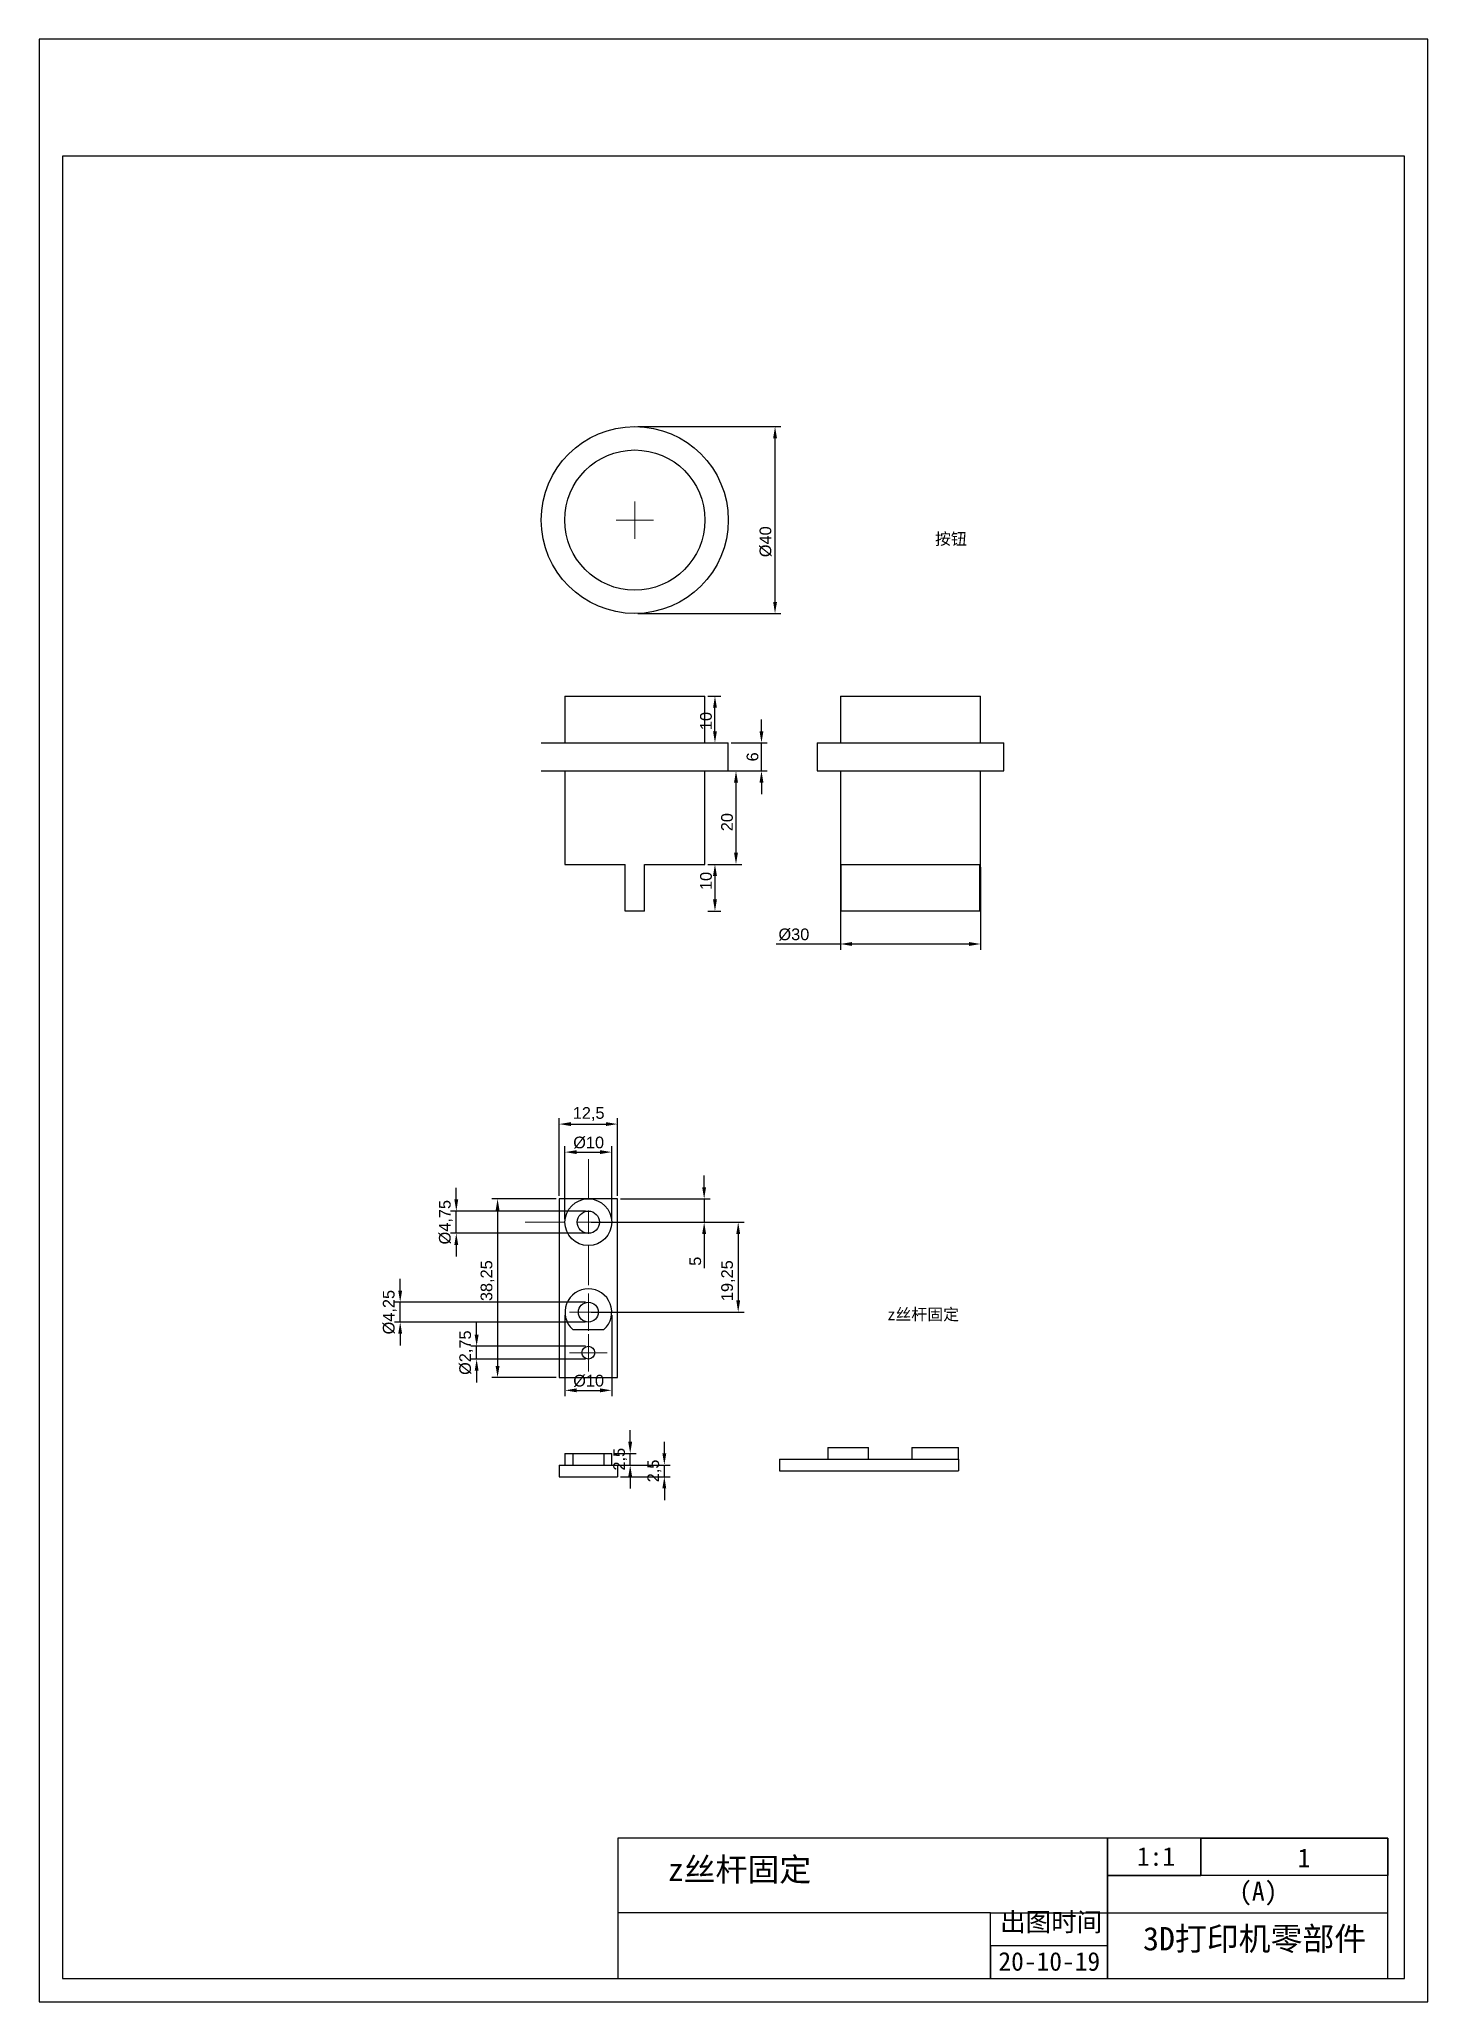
# Model space of a CAD drawing. Header units: millimetres. Extents: x -9 to 2385, y -1365 to 512.
# Drawn here: x 809.1 to 1106.1, y -384.8 to 35.2 of the extents above; entities that cross this region are included whole.
import ezdxf

# ---------------------------------------------------------------- set-up
doc = ezdxf.new("R2010")
doc.units = ezdxf.units.MM
doc.styles.get("Standard").update_dxf_attribs({"font": 'arial.ttf'})
doc.dimstyles.new('ISO-25', dxfattribs={"dimtxt": 2.5, "dimasz": 2.5, "dimexe": 1.25, "dimexo": 0.625, "dimtad": 1, "dimtxsty": 'Standard', "dimcen": 2.5, "dimclrd": 1, "dimclre": 1, "dimclrt": 1, "dimadec": 0, "dimazin": 0, "dimtfac": 1, "dimtmove": 0, "dimatfit": 3, "dimfxl": 1, "dimtfillclr": 1, "dimarcsym": 0})

msp = doc.modelspace()

# ---------------------------------------------------------------- texts
at = {"char_height": 2.5, "attachment_point": 1}
for s, insert in [('{\\fSimSun|b0|i0|c134|p2;按钮}', (1000.7199, -70.4406)), ('{\\fSimSun|b0|i0|c134|p2;z丝杆固定}', (990.543, -236.4069))]:
    msp.add_mtext_dynamic_manual_height_columns(s, width=39.865692, gutter_width=12.5, heights=[0], dxfattribs=dict(at, insert=insert))
at = {"insert": (1043.917, -351.6728, 420), "char_height": 4, "width": 9.189944, "attachment_point": 1}
msp.add_mtext('{\\fSimSun|b0|i0|c134|p2;1:1}', dxfattribs=at)
at = {"attachment_point": 1}
for s, insert, char_height in [('{\\fSimSun|b0|i0|c134|p2;1}', (1078.2982, -351.9734, 420), 4), ('{\\fSimSun|b0|i0|c134|p2;z丝杆固定}', (943.5515, -353.9594, 620.1756), 5), ('{\\fSimSun|b0|i0|c134|p2;(A)}', (1065.7992, -359.1047, 420), 4), ('{\\fSimSun|b0|i0|c134|p2;出图时间}', (1014.6617, -365.7139, 1260), 4), ('{\\fSimSun|b0|i0|c0|p2;3D\\fSimSun|b0|i0|c134|p2;打印机零部件}', (1045.2327, -368.7725), 5), ('{\\fSimSun|b0|i0|c134|p2;20-10-19}', (1014.2889, -374.1342), 4)]:
    msp.add_mtext(s, dxfattribs=dict(at, insert=insert, char_height=char_height))

# ---------------------------------------------------------------- blocks, each defined once
blk = doc.blocks.new('*D320')
at = {"color": 1, "linetype": 'Continuous', "lineweight": -2, "transparency": 16777216}
for p, q in [((952.14, -121.35), (959.41, -121.35)), ((958.16, -138.85), (958.16, -123.85)), ((952.14, -141.35), (959.41, -141.35))]:
    blk.add_line(p, q, dxfattribs=at)
at = {"color": 1, "linetype": 'Continuous', "transparency": 16777216}
for points in [[(957.74, -123.85), (958.58, -123.85), (958.16, -121.35)], [(957.74, -138.85), (958.58, -138.85), (958.16, -141.35)]]:
    blk.add_solid(points, dxfattribs=at)
at = {"layer": 'Defpoints', "color": 0, "linetype": 'Continuous', "transparency": 16777216}
for p in [(951.51, -121.35), (958.16, -121.35), (951.51, -141.35)]:
    blk.add_point(p, dxfattribs=at)
at = {"color": 1, "linetype": 'Continuous', "lineweight": 18, "transparency": 16777216, "insert": (954.98, -132.32), "char_height": 2.5, "attachment_point": 2, "rotation": 90}
blk.add_mtext('20', dxfattribs=at)
blk = doc.blocks.new('*D321')
at = {"color": 1, "linetype": 'Continuous', "lineweight": -2, "transparency": 16777216}
for p, q in [((963.61, -112.85), (963.61, -110.35)), ((957.14, -115.35), (964.86, -115.35)), ((963.61, -121.35), (963.61, -115.35)), ((957.14, -121.35), (964.86, -121.35)), ((963.61, -123.85), (963.61, -126.35))]:
    blk.add_line(p, q, dxfattribs=at)
at = {"color": 1, "linetype": 'Continuous', "transparency": 16777216}
for points in [[(963.19, -112.85), (964.02, -112.85), (963.61, -115.35)], [(963.19, -123.85), (964.02, -123.85), (963.61, -121.35)]]:
    blk.add_solid(points, dxfattribs=at)
at = {"layer": 'Defpoints', "color": 0, "linetype": 'Continuous', "transparency": 16777216}
for p in [(956.51, -115.35), (963.61, -115.35), (956.51, -121.35)]:
    blk.add_point(p, dxfattribs=at)
at = {"color": 1, "linetype": 'Continuous', "lineweight": 18, "transparency": 16777216, "insert": (960.43, -118.35), "char_height": 2.5, "attachment_point": 2, "rotation": 90}
blk.add_mtext('6', dxfattribs=at)
blk = doc.blocks.new('*D322')
at = {"color": 1, "linetype": 'Continuous', "lineweight": -2, "transparency": 16777216}
for p, q in [((952.14, -105.35), (954.91, -105.35)), ((953.66, -112.85), (953.66, -107.85)), ((952.14, -115.35), (954.91, -115.35))]:
    blk.add_line(p, q, dxfattribs=at)
at = {"color": 1, "linetype": 'Continuous', "transparency": 16777216}
for points in [[(953.24, -107.85), (954.08, -107.85), (953.66, -105.35)], [(953.24, -112.85), (954.08, -112.85), (953.66, -115.35)]]:
    blk.add_solid(points, dxfattribs=at)
at = {"layer": 'Defpoints', "color": 0, "linetype": 'Continuous', "transparency": 16777216}
for p in [(951.51, -105.35), (953.66, -105.35), (951.51, -115.35)]:
    blk.add_point(p, dxfattribs=at)
at = {"color": 1, "linetype": 'Continuous', "lineweight": 18, "transparency": 16777216, "insert": (950.48, -110.68), "char_height": 2.5, "attachment_point": 2, "rotation": 90}
blk.add_mtext('10', dxfattribs=at)
blk = doc.blocks.new('*D323')
at = {"color": 1, "linetype": 'Continuous', "lineweight": -2, "transparency": 16777216}
for p, q in [((952.14, -141.35), (954.91, -141.35)), ((953.66, -143.85), (953.66, -148.85)), ((952.14, -151.35), (954.91, -151.35))]:
    blk.add_line(p, q, dxfattribs=at)
at = {"color": 1, "linetype": 'Continuous', "transparency": 16777216}
for points in [[(953.24, -143.85), (954.08, -143.85), (953.66, -141.35)], [(953.24, -148.85), (954.08, -148.85), (953.66, -151.35)]]:
    blk.add_solid(points, dxfattribs=at)
at = {"layer": 'Defpoints', "color": 0, "linetype": 'Continuous', "transparency": 16777216}
for p in [(951.51, -141.35), (951.51, -151.35), (953.66, -151.35)]:
    blk.add_point(p, dxfattribs=at)
at = {"color": 1, "linetype": 'Continuous', "lineweight": 18, "transparency": 16777216, "insert": (950.48, -144.91), "char_height": 2.5, "attachment_point": 2, "rotation": 90}
blk.add_mtext('10', dxfattribs=at)
blk = doc.blocks.new('*D324')
at = {"color": 1, "linetype": 'Continuous', "lineweight": -2, "transparency": 16777216}
for p, q in [((937.14, -47.67), (967.76, -47.67)), ((966.51, -85.17), (966.51, -50.17)), ((937.14, -87.67), (967.76, -87.67))]:
    blk.add_line(p, q, dxfattribs=at)
at = {"color": 1, "linetype": 'Continuous', "transparency": 16777216}
for points in [[(966.1, -50.17), (966.93, -50.17), (966.51, -47.67)], [(966.1, -85.17), (966.93, -85.17), (966.51, -87.67)]]:
    blk.add_solid(points, dxfattribs=at)
at = {"layer": 'Defpoints', "color": 0, "linetype": 'Continuous', "transparency": 16777216}
for p in [(936.51, -47.67), (966.51, -47.67), (936.51, -87.67)]:
    blk.add_point(p, dxfattribs=at)
at = {"color": 1, "linetype": 'Continuous', "lineweight": 18, "transparency": 16777216, "insert": (963.2, -72.31), "char_height": 2.5, "attachment_point": 2, "rotation": 90}
blk.add_mtext('%%c40', dxfattribs=at)
blk = doc.blocks.new('SW_CENTERMARKSYMBOL_3')
at = {"color": 0, "linetype": 'Continuous', "lineweight": 0}
for p, q in [((-2.5, 0), (-4, 0)), ((0, 0), (-2.5, 0)), ((0, 2.5), (0, 4)), ((0, 0), (0, 2.5)), ((0, 0), (0, -2.5)), ((0, 0), (2.5, 0)), ((2.5, 0), (4, 0)), ((0, -2.5), (0, -4))]:
    blk.add_line(p, q, dxfattribs=at)
blk = doc.blocks.new('*D325')
at = {"color": 1, "linetype": 'Continuous', "lineweight": -2, "transparency": 16777216}
for p, q in [((980.49, -141.98), (980.49, -159.65)), ((1010.49, -141.98), (1010.49, -159.65)), ((980.49, -158.4), (966.76, -158.4)), ((1007.99, -158.4), (982.99, -158.4))]:
    blk.add_line(p, q, dxfattribs=at)
at = {"color": 1, "linetype": 'Continuous', "transparency": 16777216}
for points in [[(982.99, -157.98), (982.99, -158.81), (980.49, -158.4)], [(1007.99, -157.98), (1007.99, -158.81), (1010.49, -158.4)]]:
    blk.add_solid(points, dxfattribs=at)
at = {"layer": 'Defpoints', "color": 0, "linetype": 'Continuous', "transparency": 16777216}
for p in [(980.49, -141.35), (1010.49, -141.35), (980.49, -158.4)]:
    blk.add_point(p, dxfattribs=at)
at = {"color": 1, "linetype": 'Continuous', "lineweight": 18, "transparency": 16777216, "insert": (970.54, -155.08), "char_height": 2.5, "attachment_point": 2}
blk.add_mtext('%%c30', dxfattribs=at)
blk = doc.blocks.new('*D326')
at = {"color": 1, "linetype": 'Continuous', "lineweight": -2, "transparency": 16777216}
for p, q in [((942.83, -267.42), (942.83, -264.92)), ((933.45, -269.92), (944.08, -269.92)), ((933.45, -272.42), (944.08, -272.42)), ((942.83, -272.42), (942.83, -269.92)), ((942.83, -274.92), (942.83, -277.42))]:
    blk.add_line(p, q, dxfattribs=at)
at = {"color": 1, "linetype": 'Continuous', "transparency": 16777216}
for points in [[(942.41, -267.42), (943.24, -267.42), (942.83, -269.92)], [(942.41, -274.92), (943.24, -274.92), (942.83, -272.42)]]:
    blk.add_solid(points, dxfattribs=at)
at = {"layer": 'Defpoints', "color": 0, "linetype": 'Continuous', "transparency": 16777216}
for p in [(932.83, -269.92), (932.83, -272.42), (942.83, -269.92)]:
    blk.add_point(p, dxfattribs=at)
at = {"color": 1, "linetype": 'Continuous', "lineweight": 18, "transparency": 16777216, "insert": (939.2, -271.17), "char_height": 2.5, "attachment_point": 2, "rotation": 90}
blk.add_mtext('2,5', dxfattribs=at)
blk = doc.blocks.new('*D327')
at = {"color": 1, "linetype": 'Continuous', "lineweight": -2, "transparency": 16777216}
for p, q in [((935.53, -264.92), (935.53, -262.42)), ((932.2, -267.42), (936.78, -267.42)), ((935.53, -269.92), (935.53, -267.42)), ((932.2, -269.92), (936.78, -269.92)), ((935.53, -272.42), (935.53, -274.92))]:
    blk.add_line(p, q, dxfattribs=at)
at = {"color": 1, "linetype": 'Continuous', "transparency": 16777216}
for points in [[(935.11, -264.92), (935.94, -264.92), (935.53, -267.42)], [(935.11, -272.42), (935.94, -272.42), (935.53, -269.92)]]:
    blk.add_solid(points, dxfattribs=at)
at = {"layer": 'Defpoints', "color": 0, "linetype": 'Continuous', "transparency": 16777216}
for p in [(931.58, -267.42), (935.53, -267.42), (931.58, -269.92)]:
    blk.add_point(p, dxfattribs=at)
at = {"color": 1, "linetype": 'Continuous', "lineweight": 18, "transparency": 16777216, "insert": (931.9, -268.67), "char_height": 2.5, "attachment_point": 2, "rotation": 90}
blk.add_mtext('2,5', dxfattribs=at)
blk = doc.blocks.new('*D328')
at = {"color": 1, "linetype": 'Continuous', "lineweight": -2, "transparency": 16777216}
for p, q in [((951.35, -210.44), (951.35, -207.94)), ((933.45, -212.94), (952.6, -212.94)), ((951.35, -212.94), (951.35, -217.94)), ((927.2, -217.94), (952.6, -217.94)), ((951.35, -220.44), (951.35, -227.74))]:
    blk.add_line(p, q, dxfattribs=at)
at = {"color": 1, "linetype": 'Continuous', "transparency": 16777216}
for points in [[(950.93, -210.44), (951.76, -210.44), (951.35, -212.94)], [(950.93, -220.44), (951.76, -220.44), (951.35, -217.94)]]:
    blk.add_solid(points, dxfattribs=at)
at = {"layer": 'Defpoints', "color": 0, "linetype": 'Continuous', "transparency": 16777216}
for p in [(932.83, -212.94), (951.35, -212.94), (926.58, -217.94)]:
    blk.add_point(p, dxfattribs=at)
at = {"color": 1, "linetype": 'Continuous', "lineweight": 18, "transparency": 16777216, "insert": (948.18, -226.29), "char_height": 2.5, "attachment_point": 2, "rotation": 90}
blk.add_mtext('5', dxfattribs=at)
blk = doc.blocks.new('*D329')
at = {"color": 1, "linetype": 'Continuous', "lineweight": -2, "transparency": 16777216}
for p, q in [((927.2, -217.94), (959.88, -217.94)), ((958.63, -220.44), (958.63, -234.69)), ((927.2, -237.19), (959.88, -237.19))]:
    blk.add_line(p, q, dxfattribs=at)
at = {"color": 1, "linetype": 'Continuous', "transparency": 16777216}
for points in [[(958.22, -220.44), (959.05, -220.44), (958.63, -217.94)], [(958.22, -234.69), (959.05, -234.69), (958.63, -237.19)]]:
    blk.add_solid(points, dxfattribs=at)
at = {"layer": 'Defpoints', "color": 0, "linetype": 'Continuous', "transparency": 16777216}
for p in [(926.58, -217.94), (926.58, -237.19), (958.63, -237.19)]:
    blk.add_point(p, dxfattribs=at)
at = {"color": 1, "linetype": 'Continuous', "lineweight": 18, "transparency": 16777216, "insert": (955, -230.45), "char_height": 2.5, "attachment_point": 2, "rotation": 90}
blk.add_mtext('19,25', dxfattribs=at)
blk = doc.blocks.new('*D330')
at = {"color": 1, "linetype": 'Continuous', "lineweight": -2, "transparency": 16777216}
for p, q in [((920.33, -212.31), (920.33, -195.69)), ((922.83, -196.94), (930.33, -196.94)), ((932.83, -212.31), (932.83, -195.69))]:
    blk.add_line(p, q, dxfattribs=at)
at = {"color": 1, "linetype": 'Continuous', "transparency": 16777216}
for points in [[(922.83, -196.52), (922.83, -197.35), (920.33, -196.94)], [(930.33, -196.52), (930.33, -197.35), (932.83, -196.94)]]:
    blk.add_solid(points, dxfattribs=at)
at = {"layer": 'Defpoints', "color": 0, "linetype": 'Continuous', "transparency": 16777216}
for p in [(932.83, -196.94), (920.33, -212.94), (932.83, -212.94)]:
    blk.add_point(p, dxfattribs=at)
at = {"color": 1, "linetype": 'Continuous', "lineweight": 18, "transparency": 16777216, "insert": (926.64, -193.31), "char_height": 2.5, "attachment_point": 2}
blk.add_mtext('12,5', dxfattribs=at)
blk = doc.blocks.new('*D331')
at = {"color": 1, "linetype": 'Continuous', "lineweight": -2, "transparency": 16777216}
for p, q in [((919.7, -212.94), (905.91, -212.94)), ((907.16, -215.44), (907.16, -248.69)), ((919.7, -251.19), (905.91, -251.19))]:
    blk.add_line(p, q, dxfattribs=at)
at = {"color": 1, "linetype": 'Continuous', "transparency": 16777216}
for points in [[(906.74, -215.44), (907.58, -215.44), (907.16, -212.94)], [(906.74, -248.69), (907.58, -248.69), (907.16, -251.19)]]:
    blk.add_solid(points, dxfattribs=at)
at = {"layer": 'Defpoints', "color": 0, "linetype": 'Continuous', "transparency": 16777216}
for p in [(920.33, -212.94), (907.16, -251.19), (920.33, -251.19)]:
    blk.add_point(p, dxfattribs=at)
at = {"color": 1, "linetype": 'Continuous', "lineweight": 18, "transparency": 16777216, "insert": (903.53, -230.45), "char_height": 2.5, "attachment_point": 2, "rotation": 90}
blk.add_mtext('38,25', dxfattribs=at)
blk = doc.blocks.new('*D332')
at = {"color": 1, "linetype": 'Continuous', "lineweight": -2, "transparency": 16777216}
for p, q in [((898.33, -213.06), (898.33, -210.56)), ((925.95, -215.56), (897.08, -215.56)), ((898.33, -220.31), (898.33, -215.56)), ((925.95, -220.31), (897.08, -220.31)), ((898.33, -222.81), (898.33, -225.31))]:
    blk.add_line(p, q, dxfattribs=at)
at = {"color": 1, "linetype": 'Continuous', "transparency": 16777216}
for points in [[(897.91, -213.06), (898.74, -213.06), (898.33, -215.56)], [(897.91, -222.81), (898.74, -222.81), (898.33, -220.31)]]:
    blk.add_solid(points, dxfattribs=at)
at = {"layer": 'Defpoints', "color": 0, "linetype": 'Continuous', "transparency": 16777216}
for p in [(898.33, -215.56), (926.58, -215.56), (926.58, -220.31)]:
    blk.add_point(p, dxfattribs=at)
at = {"color": 1, "linetype": 'Continuous', "lineweight": 18, "transparency": 16777216, "insert": (894.62, -217.94), "char_height": 2.5, "attachment_point": 2, "rotation": 90}
blk.add_mtext('%%c4,75', dxfattribs=at)
blk = doc.blocks.new('*D333')
at = {"color": 1, "linetype": 'Continuous', "lineweight": -2, "transparency": 16777216}
for p, q in [((886.33, -232.56), (886.33, -230.06)), ((925.95, -235.06), (885.08, -235.06)), ((886.33, -239.31), (886.33, -235.06)), ((925.95, -239.31), (885.08, -239.31)), ((886.33, -241.81), (886.33, -244.31))]:
    blk.add_line(p, q, dxfattribs=at)
at = {"color": 1, "linetype": 'Continuous', "transparency": 16777216}
for points in [[(885.91, -232.56), (886.74, -232.56), (886.33, -235.06)], [(885.91, -241.81), (886.74, -241.81), (886.33, -239.31)]]:
    blk.add_solid(points, dxfattribs=at)
at = {"layer": 'Defpoints', "color": 0, "linetype": 'Continuous', "transparency": 16777216}
for p in [(886.33, -235.06), (926.58, -235.06), (926.58, -239.31)]:
    blk.add_point(p, dxfattribs=at)
at = {"color": 1, "linetype": 'Continuous', "lineweight": 18, "transparency": 16777216, "insert": (882.62, -237.19), "char_height": 2.5, "attachment_point": 2, "rotation": 90}
blk.add_mtext('%%c4,25', dxfattribs=at)
blk = doc.blocks.new('*D334')
at = {"color": 1, "linetype": 'Continuous', "lineweight": -2, "transparency": 16777216}
for p, q in [((902.68, -241.99), (902.68, -239.49)), ((925.95, -244.49), (901.43, -244.49)), ((925.95, -247.24), (901.43, -247.24)), ((902.68, -247.24), (902.68, -244.49)), ((902.68, -249.74), (902.68, -252.24))]:
    blk.add_line(p, q, dxfattribs=at)
at = {"color": 1, "linetype": 'Continuous', "transparency": 16777216}
for points in [[(902.26, -241.99), (903.1, -241.99), (902.68, -244.49)], [(902.26, -249.74), (903.1, -249.74), (902.68, -247.24)]]:
    blk.add_solid(points, dxfattribs=at)
at = {"layer": 'Defpoints', "color": 0, "linetype": 'Continuous', "transparency": 16777216}
for p in [(902.68, -244.49), (926.58, -244.49), (926.58, -247.24)]:
    blk.add_point(p, dxfattribs=at)
at = {"color": 1, "linetype": 'Continuous', "lineweight": 18, "transparency": 16777216, "insert": (898.97, -245.86), "char_height": 2.5, "attachment_point": 2, "rotation": 90}
blk.add_mtext('%%c2,75', dxfattribs=at)
blk = doc.blocks.new('*D335')
at = {"color": 1, "linetype": 'Continuous', "lineweight": -2, "transparency": 16777216}
for p, q in [((921.58, -217.31), (921.58, -201.69)), ((924.08, -202.94), (929.08, -202.94)), ((931.58, -217.31), (931.58, -201.69))]:
    blk.add_line(p, q, dxfattribs=at)
at = {"color": 1, "linetype": 'Continuous', "transparency": 16777216}
for points in [[(924.08, -202.52), (924.08, -203.35), (921.58, -202.94)], [(929.08, -202.52), (929.08, -203.35), (931.58, -202.94)]]:
    blk.add_solid(points, dxfattribs=at)
at = {"layer": 'Defpoints', "color": 0, "linetype": 'Continuous', "transparency": 16777216}
for p in [(931.58, -202.94), (921.58, -217.94), (931.58, -217.94)]:
    blk.add_point(p, dxfattribs=at)
at = {"color": 1, "linetype": 'Continuous', "lineweight": 18, "transparency": 16777216, "insert": (926.64, -199.62), "char_height": 2.5, "attachment_point": 2}
blk.add_mtext('%%c10', dxfattribs=at)
blk = doc.blocks.new('*D336')
at = {"color": 1, "linetype": 'Continuous', "lineweight": -2, "transparency": 16777216}
for p, q in [((921.58, -237.81), (921.58, -255.17)), ((931.58, -237.81), (931.58, -255.17)), ((924.08, -253.92), (929.08, -253.92))]:
    blk.add_line(p, q, dxfattribs=at)
at = {"color": 1, "linetype": 'Continuous', "transparency": 16777216}
for points in [[(924.08, -253.5), (924.08, -254.34), (921.58, -253.92)], [(929.08, -253.5), (929.08, -254.34), (931.58, -253.92)]]:
    blk.add_solid(points, dxfattribs=at)
at = {"layer": 'Defpoints', "color": 0, "linetype": 'Continuous', "transparency": 16777216}
for p in [(921.58, -237.19), (931.58, -237.19), (931.58, -253.92)]:
    blk.add_point(p, dxfattribs=at)
at = {"color": 1, "linetype": 'Continuous', "lineweight": 18, "transparency": 16777216, "insert": (926.64, -250.6), "char_height": 2.5, "attachment_point": 2}
blk.add_mtext('%%c10', dxfattribs=at)
blk = doc.blocks.new('SW_CENTERMARKSYMBOL_0')
at = {"color": 0, "linetype": 'Continuous', "lineweight": 0}
for p, q in [((0, 5), (0, 13.5)), ((-5, 0), (-13.5, 0)), ((0, 0), (-2.5, 0)), ((0, 0), (0, 2.5)), ((0, 0), (0, -2.5)), ((0, 0), (2.5, 0)), ((5, 0), (13.5, 0)), ((0, -5), (0, -13.5))]:
    blk.add_line(p, q, dxfattribs=at)
blk = doc.blocks.new('SW_CENTERMARKSYMBOL_1')
at = {"color": 0, "linetype": 'Continuous', "lineweight": 0}
for p, q in [((-2.5, 0), (-4, 0)), ((0, 0), (-2.5, 0)), ((0, 2.5), (0, 4)), ((0, 0), (0, 2.5)), ((0, 0), (0, -2.5)), ((0, 0), (2.5, 0)), ((2.5, 0), (4, 0)), ((0, -2.5), (0, -4))]:
    blk.add_line(p, q, dxfattribs=at)
blk = doc.blocks.new('SW_CENTERMARKSYMBOL_2')
at = {"color": 0, "linetype": 'Continuous', "lineweight": 0}
for p, q in [((-2.5, 0), (-4, 0)), ((0, 0), (-2.5, 0)), ((0, 2.5), (0, 4)), ((0, 0), (0, 2.5)), ((0, 0), (0, -2.5)), ((0, 0), (2.5, 0)), ((2.5, 0), (4, 0)), ((0, -2.5), (0, -4))]:
    blk.add_line(p, q, dxfattribs=at)

# ---------------------------------------------------------------- dimensions: what is measured, and where the dimension line sits
at = {"color": 7, "linetype": 'Continuous', "lineweight": 18}
for base, p1, p2, picture, middle in [((966.5145, -47.6707), (936.5145, -87.6707), (936.5145, -47.6707), '*D324', (966.5145, -72.31)), ((898.3268, -215.5616), (926.5768, -220.3116), (926.5768, -215.5616), '*D332', (898.3268, -217.9366)), ((886.3268, -235.0616), (926.5768, -239.3116), (926.5768, -235.0616), '*D333', (886.3268, -237.1866)), ((902.6812, -244.4884), (926.5768, -247.2384), (926.5768, -244.4884), '*D334', (902.6812, -245.8634))]:
    dim = msp.add_linear_dim(base=base, p1=p1, p2=p2, angle=90, text='%%c<>', dimstyle='ISO-25', dxfattribs=at)
    dim.commit()
    dim.dimension.update_dxf_attribs({"geometry": picture, "text_midpoint": middle, "dimtype": 160})
for base, p1, p2, picture, middle in [((953.6592, -105.3541), (951.5145, -115.3541), (951.5145, -105.3541), '*D322', (953.6592, -110.6757)), ((963.6078, -115.3541), (956.5145, -121.3541), (956.5145, -115.3541), '*D321', (963.6078, -118.3541)), ((958.1609, -121.3541), (951.5145, -141.3541), (951.5145, -121.3541), '*D320', (958.1609, -132.3188)), ((953.6592, -151.3541), (951.5145, -141.3541), (951.5145, -151.3541), '*D323', (953.6592, -144.9072)), ((951.3466, -212.9366), (926.5768, -217.9366), (932.8268, -212.9366), '*D328', (951.3466, -226.2906)), ((907.1606, -251.1866), (920.3268, -212.9366), (920.3268, -251.1866), '*D331', (907.1606, -230.4487)), ((958.632, -237.1866), (926.5768, -217.9366), (926.5768, -237.1866), '*D329', (958.632, -230.4487)), ((935.5257, -267.4227), (931.5768, -269.9227), (931.5768, -267.4227), '*D327', (935.5257, -268.6727)), ((942.8268, -269.9227), (932.8268, -272.4227), (932.8268, -269.9227), '*D326', (942.8268, -271.1727))]:
    dim = msp.add_linear_dim(base=base, p1=p1, p2=p2, angle=90, dimstyle='ISO-25', dxfattribs=at)
    dim.commit()
    dim.dimension.update_dxf_attribs({"geometry": picture, "text_midpoint": middle, "dimtype": 160})
for base, p1, p2, picture, middle in [((980.4854, -158.396), (1010.4854, -141.3541), (980.4854, -141.3541), '*D325', (970.5361, -158.396)), ((931.5768, -202.9366), (921.5768, -217.9366), (931.5768, -217.9366), '*D335', (926.6351, -202.9366)), ((931.5768, -253.9214), (921.5768, -237.1866), (931.5768, -237.1866), '*D336', (926.6351, -253.9214))]:
    dim = msp.add_linear_dim(base=base, p1=p1, p2=p2, text='%%c<>', dimstyle='ISO-25', dxfattribs=at)
    dim.commit()
    dim.dimension.update_dxf_attribs({"geometry": picture, "text_midpoint": middle, "dimtype": 160})
dim = msp.add_linear_dim(base=(932.8268, -196.9366), p1=(920.3268, -212.9366), p2=(932.8268, -212.9366), dimstyle='ISO-25', dxfattribs=at)
dim.commit()
dim.dimension.update_dxf_attribs({"geometry": '*D330', "text_midpoint": (926.6351, -196.9366), "dimtype": 160})

# ---------------------------------------------------------------- linework, layer by layer
at = {"color": 7, "linetype": 'Continuous', "lineweight": 25}
for p, q in [((921.5145, -105.3541), (921.5145, -115.3541)), ((921.5145, -105.3541), (936.5145, -105.3541)), ((936.5145, -105.3541), (951.5145, -105.3541)), ((951.5145, -115.3541), (951.5145, -105.3541)), ((980.4854, -105.3541), (980.4854, -115.3541)), ((980.4854, -105.3541), (1010.4854, -105.3541)), ((1010.4854, -115.3541), (1010.4854, -105.3541)), ((916.5145, -115.3541), (936.5145, -115.3541)), ((936.5145, -115.3541), (956.5145, -115.3541)), ((956.5145, -121.3541), (956.5145, -115.3541)), ((975.4854, -115.3541), (975.4854, -121.3541)), ((975.4854, -115.3541), (1015.4854, -115.3541)), ((1015.4854, -121.3541), (1015.4854, -115.3541)), ((916.5145, -121.3541), (936.5145, -121.3541)), ((921.5145, -121.3541), (921.5145, -141.3541)), ((936.5145, -121.3541), (956.5145, -121.3541)), ((951.5145, -141.3541), (951.5145, -121.3541)), ((975.4854, -121.3541), (1015.4854, -121.3541)), ((980.4854, -121.3541), (980.4854, -151.3541)), ((1010.4854, -151.3541), (1010.4854, -121.3541)), ((921.5145, -141.3541), (934.4183, -141.3541)), ((934.4183, -151.3541), (934.4183, -141.3541)), ((938.6108, -151.3541), (938.6108, -141.3541)), ((938.6108, -141.3541), (951.5145, -141.3541)), ((980.6326, -151.3541), (980.6326, -141.3541)), ((980.6326, -141.3541), (1010.3382, -141.3541)), ((1010.3382, -151.3541), (1010.3382, -141.3541)), ((938.6108, -151.3541), (934.4183, -151.3541)), ((980.6326, -151.3541), (980.4854, -151.3541)), ((1010.3382, -151.3541), (980.6326, -151.3541)), ((1010.4854, -151.3541), (1010.3382, -151.3541)), ((920.3268, -212.9366), (920.3268, -251.1866)), ((926.5768, -212.9366), (920.3268, -212.9366)), ((932.8268, -212.9366), (926.5768, -212.9366)), ((932.8268, -251.1866), (932.8268, -212.9366)), ((923.2381, -240.9086), (929.9155, -240.9086)), ((920.3268, -251.1866), (932.8268, -251.1866)), ((921.5768, -267.4227), (921.5768, -269.9227)), ((921.5768, -267.4227), (923.2381, -267.4227)), ((923.2381, -267.4227), (923.2381, -269.9227)), ((923.2381, -267.4227), (929.9155, -267.4227)), ((929.9155, -267.4227), (929.9155, -269.9227)), ((929.9155, -267.4227), (931.5768, -267.4227)), ((931.5768, -269.9227), (931.5768, -267.4227)), ((967.4948, -268.6625), (967.4948, -271.1625)), ((967.4948, -268.6625), (1005.7448, -268.6625)), ((977.7727, -266.1625), (977.7727, -268.6625)), ((977.7727, -266.1625), (986.4948, -266.1625)), ((986.4948, -268.6625), (986.4948, -266.1625)), ((995.7448, -266.1625), (995.7448, -268.6625)), ((995.7448, -266.1625), (1005.7448, -266.1625)), ((1005.7448, -268.6625), (1005.7448, -266.1625)), ((1005.7448, -268.6625), (1005.7448, -271.1625)), ((920.3268, -269.9227), (920.3268, -272.4227)), ((920.3268, -269.9227), (932.8268, -269.9227)), ((920.3268, -272.4227), (932.8268, -272.4227)), ((932.8268, -269.9227), (932.8268, -272.4227)), ((967.4948, -271.1625), (1005.7448, -271.1625))]:
    msp.add_line(p, q, dxfattribs=at)
for p, q in [((932.8924, -349.7694, 420), (932.8924, -379.7694, 420)), ((957.6241, -349.7694, 420), (932.8924, -349.7694, 420)), ((1057.6241, -349.7694, 420), (957.6241, -349.7694, 420)), ((1037.6241, -379.7694, 420), (1037.6241, -349.7694, 420)), ((1037.6241, -349.7694, 420), (1037.6241, -357.7694, 420)), ((1057.6241, -357.7694, 420), (1057.6241, -349.7694, 420)), ((1057.6241, -357.7694, 420), (1057.6241, -349.7694, 420)), ((1057.6241, -349.7694, 420), (1097.6241, -349.7694, 420)), ((1097.6241, -349.7694, 420), (1057.6241, -349.7694, 420)), ((1057.6241, -349.7694, 420), (1057.6241, -357.7694, 420)), ((1097.6241, -379.7694, 420), (1097.6241, -349.7694, 420)), ((1097.6241, -349.7694, 420), (1097.6241, -357.7694, 420)), ((1037.6241, -357.7694, 420), (1057.6241, -357.7694, 420)), ((1057.6241, -357.7694, 420), (1037.6241, -357.7694, 420)), ((1037.6241, -357.7694, 420), (1037.6241, -379.7694, 420)), ((1097.6241, -357.7694, 420), (1057.6241, -357.7694, 420)), ((1012.6241, -365.7694, 420), (932.8924, -365.7694, 420)), ((1012.6241, -379.7694, 420), (1012.6241, -365.7694, 420)), ((1012.6241, -365.7694, 420), (1037.6241, -365.7694, 420)), ((1037.6241, -379.7694, 420), (1037.6241, -365.7694, 420)), ((1037.6241, -365.7694, 420), (1097.6241, -365.7694, 420)), ((1037.6241, -372.7694, 420), (1012.6241, -372.7694, 420)), ((1012.6241, -372.7694, 420), (1012.6241, -379.7694, 420)), ((957.6241, -379.7694, 420), (972.6241, -379.7694, 420)), ((972.6241, -379.7694, 420), (1012.6241, -379.7694, 420)), ((1012.6241, -379.7694, 420), (1037.6241, -379.7694, 420))]:
    msp.add_line(p, q)
for points in [[(809.1241, 35.2306), (809.1241, -384.7694), (1106.1241, -384.7694), (1106.1241, 35.2306)], [(814.1241, 10.2306), (814.1241, -379.7694), (1101.1241, -379.7694), (1101.1241, 10.2306)]]:
    msp.add_lwpolyline(points, close=True)
for centre, radius in [((936.5145, -67.6707), 20), ((936.5145, -67.6707), 15), ((926.5768, -217.9366), 5), ((926.5768, -217.9366), 2.375), ((926.5768, -237.1866), 2.125), ((926.5768, -245.8634), 1.375)]:
    msp.add_circle(centre, radius, dxfattribs=at)
msp.add_arc((926.5768, -237.1866), 5, 311.892253, 228.107747, dxfattribs=at)

# ---------------------------------------------------------------- block references
at = {"color": 7, "linetype": 'Continuous', "lineweight": 0}
for name, p in [('SW_CENTERMARKSYMBOL_3', (936.5145, -67.6707)), ('SW_CENTERMARKSYMBOL_0', (926.5768, -217.9366)), ('SW_CENTERMARKSYMBOL_1', (926.5768, -237.1866)), ('SW_CENTERMARKSYMBOL_2', (926.5768, -245.8634))]:
    msp.add_blockref(name, p, dxfattribs=at)

msp.set_redraw_order([(e.dxf.handle, doc.entitydb.next_handle()) for e in msp.query("TEXT MTEXT ATTDEF DIMENSION ARC_DIMENSION")])  # texts and dimensions are drawn at this point

doc.saveas('drawing.dxf')
